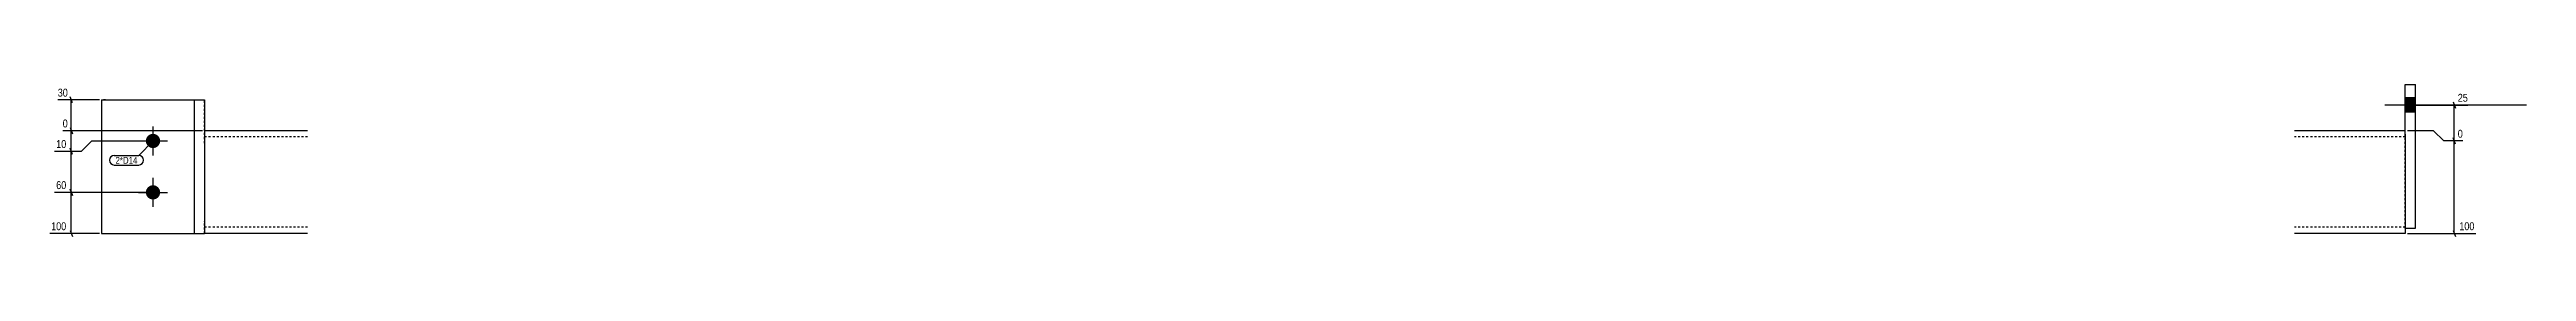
# Model space of a CAD drawing. Header units: millimetres. Extents: x 12 to 22383, y 2 to 763.
# Drawn here: x 12172 to 14575, y 5 to 153 of the extents above; entities that cross this region are included whole.
import ezdxf

# ---------------------------------------------------------------- set-up
doc = ezdxf.new("R2010")
doc.units = ezdxf.units.MM
doc.linetypes.add('DXK_LINE_DOT2', pattern=[3.9198, 1.9599, -1.9599])
for name, color, linetype in [('MÅLSÆTNING', 7, 'Continuous'), ('STÅL', 7, 'Continuous'), ('TEKST', 7, 'Continuous')]:
    doc.layers.add(name, color=color, linetype=linetype)
doc.styles.add('Arial Narrow', font='ARIALN.TTF', dxfattribs={"height": 0.2})

msp = doc.modelspace()

# ---------------------------------------------------------------- hatches: boundary and pattern name
at = {"layer": 'STÅL', "linetype": 'Continuous'}
for points in [[(14457.8, 139.8), (14457.8, 125.8), (14467.8, 125.8), (14467.8, 139.8)], [(14457.8, 139.8), (14457.8, 125.8), (14467.8, 125.8), (14467.8, 139.8)], [(12272.8, 104.8, -1), (12272.8, 90.8, -1)], [(12272.8, 54.8, -1), (12272.8, 40.8, -1)]]:
    msp.add_hatch(color=96, dxfattribs=at).paths.add_polyline_path(points)

# ---------------------------------------------------------------- linework, layer by layer
at = {"layer": 'MÅLSÆTNING', "color": 7, "linetype": 'Continuous'}
for p, q in [((12220.8, 137.8), (12180.4, 137.8)), ((12194.7, 134.8), (12192.3, 140.8)), ((12193.5, 107.8), (12193.5, 137.8)), ((14459.8, 132.8), (14518.5, 132.8)), ((14504.1, 135.8), (14506.5, 129.8)), ((14505.3, 97.8), (14505.3, 132.8)), ((12320.8, 107.8), (12185.2, 107.8)), ((12192.3, 110.8), (12194.7, 104.8)), ((12203.5, 87.8), (12213.5, 97.8)), ((12203.5, 87.8), (12213.5, 97.8)), ((12213.5, 97.8), (12270.8, 97.8)), ((12213.5, 97.8), (12270.8, 97.8)), ((14485.3, 107.8), (14459.8, 107.8)), ((14485.3, 107.8), (14459.8, 107.8)), ((14495.3, 97.8), (14485.3, 107.8)), ((14495.3, 97.8), (14485.3, 107.8)), ((14513.6, 97.8), (14495.3, 97.8)), ((14513.6, 97.8), (14495.3, 97.8)), ((14506.5, 94.8), (14504.1, 100.8)), ((14506.5, 94.8), (14504.1, 100.8)), ((14505.3, 7.8), (14505.3, 97.8)), ((12177.4, 87.8), (12203.5, 87.8)), ((12194.7, 84.8), (12192.3, 90.8)), ((12194.7, 44.8), (12192.3, 50.8)), ((12270.8, 47.8), (12177.4, 47.8)), ((12193.5, 7.8), (12193.5, 47.8)), ((12220.8, 7.8), (12172.6, 7.8)), ((12192.3, 10.8), (12194.7, 4.8)), ((14459.8, 7.8), (14526.3, 7.8)), ((14504.1, 10.8), (14506.5, 4.8))]:
    msp.add_line(p, q, dxfattribs=at)
at = {"layer": 'STÅL', "color": 2, "linetype": 'Continuous'}
for p, q in [((14457.8, 105.3), (14457.8, 152.8)), ((14457.8, 152.8), (14467.8, 152.8)), ((14467.8, 12.8), (14467.8, 152.8)), ((12222.8, 137.8), (12322.8, 137.8)), ((12222.8, 137.8), (12222.8, 7.8)), ((12312.8, 137.8), (12312.8, 7.8)), ((12322.8, 137.8), (12322.8, 95.8)), ((12422.8, 107.8), (12322.8, 107.8)), ((14457.8, 107.8), (14350.3, 107.8)), ((14457.8, 104.3), (14457.8, 105.3)), ((14457.8, 104.3), (14457.8, 95.8)), ((12322.8, 95.8), (12322.8, 95.8)), ((12322.8, 95.8), (12322.8, 19.8)), ((12322.8, 95.8), (12322.8, 19.8)), ((14457.8, 95.8), (14457.8, 19.8)), ((12222.8, 7.8), (12322.8, 7.8)), ((12322.8, 19.8), (12322.8, 19.8)), ((12322.8, 19.8), (12322.8, 7.8)), ((12422.8, 7.8), (12322.8, 7.8)), ((14457.8, 7.8), (14350.3, 7.8)), ((14457.8, 19.8), (14457.8, 7.8)), ((14457.8, 12.8), (14467.8, 12.8))]:
    msp.add_line(p, q, dxfattribs=at)
at = {"layer": 'STÅL', "color": 7, "linetype": 'DXK_LINE_DOT2'}
for p, q in [((12226.6, 137.8), (12222.8, 137.8)), ((12322.8, 95.8), (12322.8, 137.8)), ((12422.8, 101.8), (12322.8, 101.8)), ((14457.8, 101.8), (14350.3, 101.8)), ((14457.8, 105.3), (14457.8, 107.8)), ((14457.8, 12.8), (14457.8, 105.3)), ((12322.8, 95.8), (12322.8, 95.8)), ((12322.8, 7.8), (12322.8, 19.8)), ((12322.8, 19.8), (12322.8, 19.8)), ((12422.8, 13.8), (12322.8, 13.8)), ((14457.8, 13.8), (14350.3, 13.8))]:
    msp.add_line(p, q, dxfattribs=at)
at = {"layer": 'STÅL', "color": 96, "linetype": 'Continuous'}
for p, q in [((14575.3, 132.8), (14437.8, 132.8)), ((14575.3, 132.8), (14437.8, 132.8)), ((14467.8, 139.8), (14457.8, 139.8)), ((14467.8, 139.8), (14457.8, 139.8)), ((14467.8, 125.8), (14457.8, 125.8)), ((14467.8, 125.8), (14457.8, 125.8)), ((12258.8, 97.8), (12286.8, 97.8)), ((12272.8, 83.8), (12272.8, 111.8)), ((12272.8, 33.8), (12272.8, 61.8)), ((12258.8, 47.8), (12286.8, 47.8))]:
    msp.add_line(p, q, dxfattribs=at)

# ---------------------------------------------------------------- next in the draw order: wipeouts: each hides what was drawn before it
at = {"color": 0, "linetype": 'Continuous'}
for points in [[(12191.7, 139.4), (12191.7, 150.6), (12178.8, 150.6), (12178.8, 139.4)], [(14520.1, 134.4), (14520.1, 145.6), (14507.1, 145.6), (14507.1, 134.4)], [(14515.2, 99.4), (14515.2, 110.6), (14507.1, 110.6), (14507.1, 99.4)], [(12190.3, 49.4), (12190.3, 60.6), (12177.3, 60.6), (12177.3, 49.4)], [(12190.3, 9.4), (12190.3, 20.6), (12172.4, 20.6), (12172.4, 9.4)], [(14526.4, 9.4), (14526.4, 20.6), (14508.6, 20.6), (14508.6, 9.4)]]:
    msp.add_wipeout(points, dxfattribs=at).dxf.layer = 'MÅLSÆTNING'
at = {"color": 0}
msp.add_wipeout([(12257.8, 75.6), (12257.8, 82.6), (12236.4, 82.6), (12236.4, 75.6)], dxfattribs=at).dxf.layer = 'TEKST'

# ---------------------------------------------------------------- next in the draw order: linework, layer by layer
at = {"layer": 'MÅLSÆTNING', "color": 7, "linetype": 'Continuous'}
for p, q in [((12193.5, 47.8), (12193.5, 87.8)), ((12192.3, 50.8), (12194.7, 44.8)), ((12270.8, 47.8), (12177.4, 47.8))]:
    msp.add_line(p, q, dxfattribs=at)

# ---------------------------------------------------------------- next in the draw order: texts
at = {"layer": 'MÅLSÆTNING', "color": 3, "linetype": 'Continuous', "style": 'Arial Narrow'}
for s, p in [('30', (12180.4, 141)), ('25', (14508.7, 136)), ('0', (14508.7, 101)), ('60', (12178.9, 51)), ('100', (12174, 11)), ('100', (14510.2, 11))]:
    msp.add_text(s, height=7.64, dxfattribs=at).set_placement(p)

# ---------------------------------------------------------------- next in the draw order: wipeouts: each hides what was drawn before it
at = {"color": 0}
msp.add_wipeout([(12257.8, 75.6), (12257.8, 82.6), (12236.4, 82.6), (12236.4, 75.6)], dxfattribs=at).dxf.layer = 'TEKST'

# ---------------------------------------------------------------- next in the draw order: linework, layer by layer
at = {"layer": 'TEKST', "color": 7, "linetype": 'Continuous'}
for p, q in [((12272.8, 97.8), (12259, 83.8)), ((12235.2, 83.8), (12259, 83.8)), ((12235.2, 74.4), (12259, 74.4))]:
    msp.add_line(p, q, dxfattribs=at)
for centre, start, end in [((12235.2, 79.1), 90, 270), ((12259, 79.1), 270, 90)]:
    msp.add_arc(centre, 4.7, start, end, dxfattribs=at)

# ---------------------------------------------------------------- next in the draw order: texts
at = {"layer": 'TEKST', "color": 3, "style": 'Arial Narrow'}
msp.add_text('2*D14', height=6.68, dxfattribs=at).set_placement((12236.4, 75.6))

# ---------------------------------------------------------------- next in the draw order: wipeouts: each hides what was drawn before it
at = {"color": 0, "linetype": 'Continuous'}
msp.add_wipeout([(12190.3, 89.4), (12190.3, 100.6), (12177.3, 100.6), (12177.3, 89.4)], dxfattribs=at).dxf.layer = 'MÅLSÆTNING'

# ---------------------------------------------------------------- next in the draw order: linework, layer by layer
at = {"layer": 'MÅLSÆTNING', "color": 7, "linetype": 'Continuous'}
for p, q in [((12320.8, 107.8), (12185.2, 107.8)), ((12192.3, 110.8), (12194.7, 104.8)), ((12193.5, 87.8), (12193.5, 107.8)), ((12177.4, 87.8), (12203.5, 87.8)), ((12194.7, 84.8), (12192.3, 90.8))]:
    msp.add_line(p, q, dxfattribs=at)

# ---------------------------------------------------------------- next in the draw order: texts
at = {"layer": 'MÅLSÆTNING', "color": 3, "linetype": 'Continuous', "style": 'Arial Narrow'}
msp.add_text('10', height=7.64, dxfattribs=at).set_placement((12178.9, 91))

# ---------------------------------------------------------------- next in the draw order: wipeouts: each hides what was drawn before it
at = {"color": 0, "linetype": 'Continuous'}
msp.add_wipeout([(12191.7, 109.4), (12191.7, 120.6), (12183.6, 120.6), (12183.6, 109.4)], dxfattribs=at).dxf.layer = 'MÅLSÆTNING'

# ---------------------------------------------------------------- next in the draw order: texts
at = {"layer": 'MÅLSÆTNING', "color": 3, "linetype": 'Continuous', "style": 'Arial Narrow'}
msp.add_text('0', height=7.64, dxfattribs=at).set_placement((12185.2, 111))

doc.saveas('drawing.dxf')
